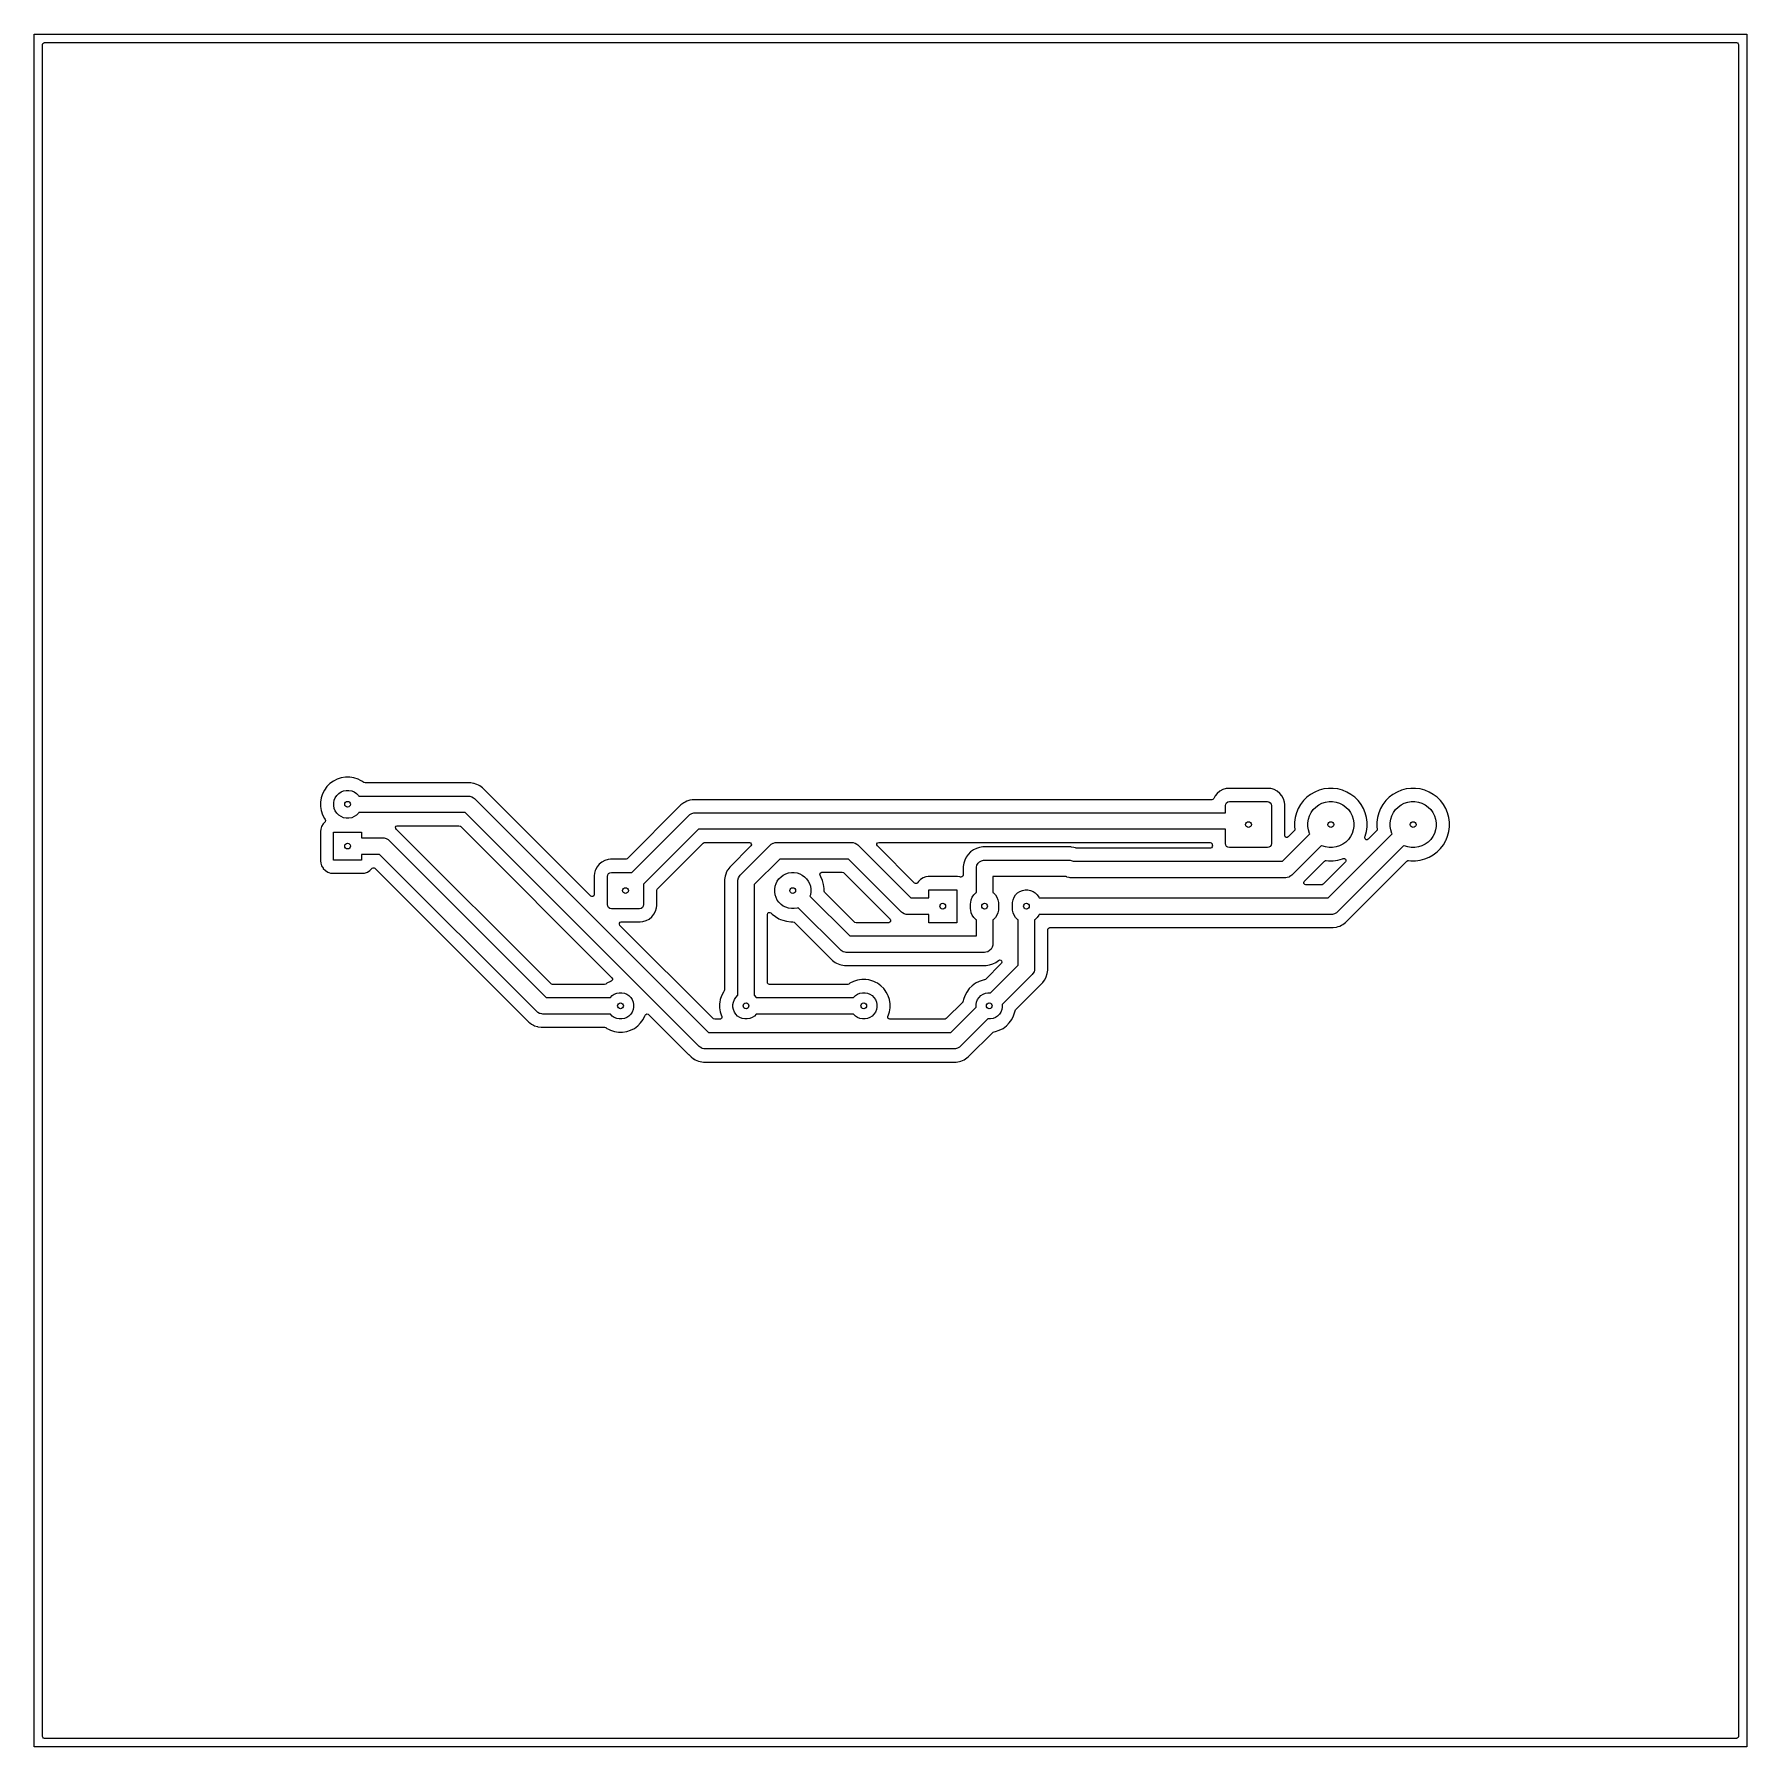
# Model space of a CAD drawing. Header units: millimetres. Extents: x 20 to 124, y -124 to -20.
import ezdxf

# ---------------------------------------------------------------- set-up
doc = ezdxf.new("R2010")
doc.units = ezdxf.units.MM
doc.layers.add('BLACK', color=7, linetype='CONTINUOUS')
doc.layers.add('WHITE', color=7, linetype='CONTINUOUS')

msp = doc.modelspace()

# ---------------------------------------------------------------- linework, layer by layer
at = {"layer": 'BLACK', "linetype": 'CONTINUOUS'}
for p, q in [((20.5005, -20.6245), (20.520185, -20.557461)), ((20.5005, -66.633797), (20.5005, -20.6245)), ((20.520185, -20.557461), (20.572989, -20.511706)), ((20.572989, -20.511706), (20.6245, -20.5005)), ((20.6245, -20.5005), (123.3755, -20.5005)), ((123.3755, -20.5005), (123.442539, -20.520185)), ((123.442539, -20.520185), (123.488294, -20.572989)), ((123.488294, -20.572989), (123.4995, -20.6245)), ((123.4995, -20.6245), (123.4995, -123.3755)), ((37.954771, -65.504769), (37.771071, -65.688468)), ((37.954774, -65.504766), (37.954771, -65.504769)), ((38.164945, -65.352068), (37.954774, -65.504766)), ((38.396423, -65.234122), (38.164945, -65.352068)), ((38.643506, -65.15384), (38.396423, -65.234122)), ((38.900098, -65.1132), (38.643506, -65.15384)), ((38.900103, -65.1132), (38.900098, -65.1132)), ((39.159897, -65.1132), (38.900103, -65.1132)), ((39.159902, -65.1132), (39.159897, -65.1132)), ((39.416493, -65.15384), (39.159902, -65.1132)), ((39.663576, -65.234122), (39.416493, -65.15384)), ((39.822764, -65.315234), (39.663576, -65.234122)), ((39.895051, -65.352066), (39.822764, -65.315234)), ((39.895053, -65.352067), (39.895051, -65.352066)), ((39.895054, -65.352068), (39.895053, -65.352067)), ((40.015419, -65.439518), (39.895054, -65.352068)), ((40.021265, -65.443515), (40.015419, -65.439518)), ((40.088304, -65.4632), (40.021265, -65.443515)), ((46.483051, -65.4632), (40.088304, -65.4632)), ((46.483052, -65.4632), (46.483051, -65.4632)), ((46.513557, -65.468031), (46.483052, -65.4632)), ((46.685228, -65.495221), (46.513557, -65.468031)), ((46.685233, -65.495222), (46.685228, -65.495221)), ((46.685235, -65.495223), (46.685233, -65.495222)), ((46.714614, -65.504769), (46.685235, -65.495223)), ((46.714616, -65.504769), (46.714614, -65.504769)), ((46.822038, -65.539673), (46.714616, -65.504769)), ((37.42014, -66.377206), (37.3795, -66.633797)), ((37.500422, -66.130123), (37.42014, -66.377206)), ((37.618368, -65.898645), (37.500422, -66.130123)), ((37.771066, -65.688474), (37.618368, -65.898645)), ((37.771071, -65.688468), (37.771066, -65.688474)), ((38.184093, -66.680385), (38.216601, -66.516958)), ((38.216601, -66.516958), (38.280367, -66.363013)), ((38.280367, -66.363013), (38.372941, -66.224466)), ((38.372941, -66.224466), (38.490766, -66.106641)), ((38.490766, -66.106641), (38.629313, -66.014067)), ((38.629313, -66.014067), (38.783258, -65.950301)), ((38.783258, -65.950301), (38.946685, -65.917793)), ((38.946685, -65.917793), (39.113315, -65.917793)), ((39.113315, -65.917793), (39.276742, -65.950301)), ((39.276742, -65.950301), (39.430687, -66.014067)), ((39.430687, -66.014067), (39.569234, -66.106641)), ((39.569234, -66.106641), (39.687059, -66.224466)), ((39.687059, -66.224466), (39.713274, -66.2637)), ((39.713274, -66.2637), (46.3807, -66.2637)), ((46.3807, -66.2637), (46.445948, -66.267977)), ((46.445948, -66.267977), (46.445963, -66.267977)), ((46.445963, -66.267977), (46.572042, -66.30176)), ((46.572042, -66.30176), (46.685081, -66.367023)), ((46.685081, -66.367023), (46.685096, -66.367038)), ((46.685096, -66.367038), (46.734253, -66.410147)), ((46.734253, -66.410147), (60.943507, -80.6194)), ((46.879919, -65.55848), (46.822038, -65.539673)), ((46.971114, -65.604946), (46.879919, -65.55848)), ((47.062311, -65.651413), (46.971114, -65.604946)), ((47.227919, -65.771734), (47.062311, -65.651413)), ((47.22792, -65.771735), (47.227919, -65.771734)), ((47.227921, -65.771736), (47.22792, -65.771735)), ((53.792819, -72.336634), (47.227921, -65.771736)), ((59.819061, -66.516623), (59.624382, -66.579879)), ((59.819064, -66.516623), (59.819061, -66.516623)), ((59.953854, -66.495274), (59.819064, -66.516623)), ((60.021248, -66.4846), (59.953854, -66.495274)), ((91.517807, -66.4846), (60.021248, -66.4846)), ((91.578203, -66.468898), (91.517807, -66.4846)), ((91.627165, -66.419053), (91.578203, -66.468898)), ((91.712313, -66.259751), (91.627165, -66.419053)), ((91.712315, -66.259749), (91.712313, -66.259751)), ((91.843589, -66.099789), (91.712315, -66.259749)), ((92.003549, -65.968515), (91.843589, -66.099789)), ((92.003551, -65.968513), (92.003549, -65.968515)), ((92.186041, -65.87097), (92.003551, -65.968513)), ((92.384068, -65.810899), (92.186041, -65.87097)), ((92.538397, -65.7957), (92.384068, -65.810899)), ((94.941603, -65.7957), (92.538397, -65.7957)), ((94.941607, -65.7957), (94.941603, -65.7957)), ((94.98522, -65.799995), (94.941607, -65.7957)), ((95.095933, -65.810899), (94.98522, -65.799995)), ((95.095933, -65.8109), (95.095931, -65.810899)), ((95.095931, -65.810899), (95.095933, -65.810899)), ((95.169937, -65.833349), (95.095933, -65.8109)), ((95.293958, -65.87097), (95.169937, -65.833349)), ((95.476448, -65.968513), (95.293958, -65.87097)), ((95.47645, -65.968515), (95.476448, -65.968513)), ((95.63641, -66.099789), (95.47645, -65.968515)), ((95.767684, -66.259749), (95.63641, -66.099789)), ((95.767686, -66.259751), (95.767684, -66.259749)), ((95.865229, -66.442241), (95.767686, -66.259751)), ((95.865229, -66.442243), (95.865229, -66.442241)), ((95.865231, -66.442246), (95.865229, -66.442243)), ((95.9253, -66.640267), (95.865231, -66.442246)), ((97.082024, -66.542197), (96.906431, -66.771035)), ((97.08203, -66.54219), (97.082024, -66.542197)), ((97.28599, -66.33823), (97.08203, -66.54219)), ((97.285997, -66.338224), (97.28599, -66.33823)), ((97.514835, -66.162631), (97.285997, -66.338224)), ((97.514851, -66.16262), (97.514835, -66.162631)), ((97.764647, -66.018399), (97.514851, -66.16262)), ((97.764663, -66.018391), (97.764647, -66.018399)), ((98.031139, -65.908014), (97.764663, -66.018391)), ((98.031155, -65.908009), (98.031139, -65.908014)), ((98.169387, -65.87097), (98.031155, -65.908009)), ((98.309783, -65.833351), (98.169387, -65.87097)), ((98.309786, -65.83335), (98.309783, -65.833351)), ((98.309793, -65.833349), (98.309786, -65.83335)), ((98.595761, -65.795701), (98.309793, -65.833349)), ((98.595766, -65.7957), (98.595761, -65.795701)), ((98.595772, -65.7957), (98.595766, -65.7957)), ((98.884228, -65.7957), (98.595772, -65.7957)), ((98.884233, -65.7957), (98.884228, -65.7957)), ((98.884238, -65.795701), (98.884233, -65.7957)), ((99.170206, -65.833349), (98.884238, -65.795701)), ((99.170211, -65.83335), (99.170206, -65.833349)), ((99.170217, -65.833351), (99.170211, -65.83335)), ((99.448845, -65.908009), (99.170217, -65.833351)), ((99.448848, -65.90801), (99.448845, -65.908009)), ((99.44886, -65.908014), (99.448848, -65.90801)), ((99.715336, -66.018391), (99.44886, -65.908014)), ((99.715352, -66.018399), (99.715336, -66.018391)), ((99.965148, -66.16262), (99.715352, -66.018399)), ((99.965151, -66.162622), (99.965148, -66.16262)), ((99.965156, -66.162625), (99.965151, -66.162622)), ((99.965162, -66.162629), (99.965156, -66.162625)), ((99.965164, -66.162631), (99.965162, -66.162629)), ((100.194002, -66.338224), (99.965164, -66.162631)), ((100.194009, -66.33823), (100.194002, -66.338224)), ((100.397969, -66.54219), (100.194009, -66.33823)), ((100.397975, -66.542197), (100.397969, -66.54219)), ((100.473227, -66.640268), (100.397975, -66.542197)), ((102.082024, -66.542197), (101.906431, -66.771035)), ((102.08203, -66.54219), (102.082024, -66.542197)), ((102.28599, -66.33823), (102.08203, -66.54219)), ((102.285997, -66.338224), (102.28599, -66.33823)), ((102.514835, -66.162631), (102.285997, -66.338224)), ((102.514851, -66.16262), (102.514835, -66.162631)), ((102.764647, -66.018399), (102.514851, -66.16262)), ((102.764663, -66.018391), (102.764647, -66.018399)), ((103.031139, -65.908014), (102.764663, -66.018391)), ((103.031155, -65.908009), (103.031139, -65.908014)), ((103.169387, -65.87097), (103.031155, -65.908009)), ((103.309783, -65.833351), (103.169387, -65.87097)), ((103.309786, -65.83335), (103.309783, -65.833351)), ((103.309793, -65.833349), (103.309786, -65.83335)), ((103.595761, -65.795701), (103.309793, -65.833349)), ((103.595766, -65.7957), (103.595761, -65.795701)), ((103.595772, -65.7957), (103.595766, -65.7957)), ((103.884228, -65.7957), (103.595772, -65.7957)), ((103.884233, -65.7957), (103.884228, -65.7957)), ((103.884238, -65.795701), (103.884233, -65.7957)), ((104.170206, -65.833349), (103.884238, -65.795701)), ((104.170211, -65.83335), (104.170206, -65.833349)), ((104.170217, -65.833351), (104.170211, -65.83335)), ((104.448845, -65.908009), (104.170217, -65.833351)), ((104.448848, -65.90801), (104.448845, -65.908009)), ((104.44886, -65.908014), (104.448848, -65.90801)), ((104.715336, -66.018391), (104.44886, -65.908014)), ((104.715352, -66.018399), (104.715336, -66.018391)), ((104.965148, -66.16262), (104.715352, -66.018399)), ((104.965151, -66.162622), (104.965148, -66.16262)), ((104.965156, -66.162625), (104.965151, -66.162622)), ((104.965162, -66.162629), (104.965156, -66.162625)), ((104.965164, -66.162631), (104.965162, -66.162629)), ((105.194002, -66.338224), (104.965164, -66.162631)), ((105.194009, -66.33823), (105.194002, -66.338224)), ((105.397969, -66.54219), (105.194009, -66.33823)), ((105.397975, -66.542197), (105.397969, -66.54219)), ((105.473227, -66.640268), (105.397975, -66.542197)), ((20.5005, -123.3755), (20.5005, -66.633797)), ((37.3795, -66.633797), (37.3795, -66.893602)), ((37.3795, -66.893602), (37.42014, -67.150193)), ((37.42014, -67.150193), (37.500422, -67.397276)), ((37.500422, -67.397276), (37.618368, -67.628754)), ((38.184093, -66.847015), (38.184093, -66.680385)), ((38.216601, -67.010442), (38.184093, -66.847015)), ((38.280367, -67.164387), (38.216601, -67.010442)), ((38.372941, -67.302934), (38.280367, -67.164387)), ((38.490766, -67.420759), (38.372941, -67.302934)), ((38.629313, -67.513333), (38.490766, -67.420759)), ((38.783258, -67.577099), (38.629313, -67.513333)), ((38.946685, -67.609607), (38.783258, -67.577099)), ((39.276742, -67.577099), (39.113315, -67.609607)), ((39.430687, -67.513333), (39.276742, -67.577099)), ((39.569234, -67.420759), (39.430687, -67.513333)), ((39.687059, -67.302934), (39.569234, -67.420759)), ((39.713274, -67.2637), (39.687059, -67.302934)), ((46.173594, -67.2637), (39.713274, -67.2637)), ((60.382847, -81.472954), (46.173594, -67.2637)), ((59.276378, -66.793136), (56.002632, -70.066881)), ((56.297893, -70.9037), (59.770046, -67.431547)), ((59.441988, -66.672813), (59.276378, -66.793136)), ((59.533185, -66.626346), (59.441988, -66.672813)), ((59.624381, -66.579879), (59.533184, -66.626345)), ((59.533184, -66.626345), (59.533185, -66.626346)), ((59.624382, -66.579879), (59.624381, -66.579879)), ((59.770046, -67.431547), (59.81921, -67.388431)), ((59.81921, -67.388431), (59.819219, -67.388423)), ((59.819219, -67.388423), (59.932258, -67.32316)), ((59.932258, -67.32316), (60.058337, -67.289377)), ((60.058337, -67.289377), (60.058352, -67.289377)), ((60.058352, -67.289377), (60.1236, -67.2851)), ((60.1236, -67.2851), (92.34, -67.2851)), ((92.34, -66.846201), (92.35903, -66.75053)), ((92.34, -67.2851), (92.34, -66.846201)), ((92.35903, -66.75053), (92.413224, -66.669424)), ((92.413224, -66.669424), (92.49433, -66.61523)), ((92.49433, -66.61523), (92.590002, -66.596201)), ((92.590002, -66.596201), (94.889999, -66.5962)), ((94.889999, -66.5962), (94.98567, -66.61523)), ((94.98567, -66.61523), (95.066776, -66.669424)), ((95.066776, -66.669424), (95.12097, -66.75053)), ((95.12097, -66.75053), (95.139999, -66.846202)), ((95.139999, -66.846202), (95.14, -69.146199)), ((95.938179, -66.771044), (95.9253, -66.640267)), ((95.940499, -66.794597), (95.938179, -66.771044)), ((95.940499, -68.657153), (95.940499, -66.794597)), ((96.577149, -67.565993), (96.539501, -67.851961)), ((96.577152, -67.56598), (96.577149, -67.565993)), ((96.651809, -67.287355), (96.577152, -67.56598)), ((96.651814, -67.287339), (96.651809, -67.287355)), ((96.762191, -67.020863), (96.651814, -67.287339)), ((96.762199, -67.020847), (96.762191, -67.020863)), ((96.90642, -66.771051), (96.762199, -67.020847)), ((96.906431, -66.771035), (96.90642, -66.771051)), ((97.378682, -67.669376), (97.446569, -67.460443)), ((97.446569, -67.460443), (97.546304, -67.264702)), ((97.546304, -67.264702), (97.675432, -67.086973)), ((97.675432, -67.086973), (97.830773, -66.931632)), ((97.830773, -66.931632), (98.008502, -66.802504)), ((98.008502, -66.802504), (98.204243, -66.702769)), ((98.204243, -66.702769), (98.413176, -66.634882)), ((98.413176, -66.634882), (98.630157, -66.600516)), ((98.630157, -66.600516), (98.849843, -66.600516)), ((98.849843, -66.600516), (99.066824, -66.634882)), ((99.066824, -66.634882), (99.275757, -66.702769)), ((99.275757, -66.702769), (99.471498, -66.802504)), ((99.471498, -66.802504), (99.649227, -66.931632)), ((99.649227, -66.931632), (99.804568, -67.086973)), ((99.804568, -67.086973), (99.933696, -67.264702)), ((99.933696, -67.264702), (100.033431, -67.460443)), ((100.033431, -67.460443), (100.101318, -67.669376)), ((100.573575, -66.771044), (100.473227, -66.640268)), ((100.573579, -66.771051), (100.573575, -66.771044)), ((100.7178, -67.020847), (100.573579, -66.771051)), ((100.717808, -67.020863), (100.7178, -67.020847)), ((100.828185, -67.287339), (100.717808, -67.020863)), ((100.828186, -67.287345), (100.828185, -67.287339)), ((100.828191, -67.287355), (100.828186, -67.287345)), ((100.902849, -67.565983), (100.828191, -67.287355)), ((100.9405, -67.851972), (100.902849, -67.565983)), ((101.577149, -67.565993), (101.539501, -67.851961)), ((101.577152, -67.56598), (101.577149, -67.565993)), ((101.651809, -67.287355), (101.577152, -67.56598)), ((101.651814, -67.287339), (101.651809, -67.287355)), ((101.762191, -67.020863), (101.651814, -67.287339)), ((101.762199, -67.020847), (101.762191, -67.020863)), ((101.90642, -66.771051), (101.762199, -67.020847)), ((101.906431, -66.771035), (101.90642, -66.771051)), ((102.378682, -67.669376), (102.446569, -67.460443)), ((102.446569, -67.460443), (102.546304, -67.264702)), ((102.546304, -67.264702), (102.675432, -67.086973)), ((102.675432, -67.086973), (102.830773, -66.931632)), ((102.830773, -66.931632), (103.008502, -66.802504)), ((103.008502, -66.802504), (103.204243, -66.702769)), ((103.204243, -66.702769), (103.413176, -66.634882)), ((103.413176, -66.634882), (103.630157, -66.600516)), ((103.630157, -66.600516), (103.849843, -66.600516)), ((103.849843, -66.600516), (104.066824, -66.634882)), ((104.066824, -66.634882), (104.275757, -66.702769)), ((104.275757, -66.702769), (104.471498, -66.802504)), ((104.471498, -66.802504), (104.649227, -66.931632)), ((104.649227, -66.931632), (104.804568, -67.086973)), ((104.804568, -67.086973), (104.933696, -67.264702)), ((104.933696, -67.264702), (105.033431, -67.460443)), ((105.033431, -67.460443), (105.101318, -67.669376)), ((105.573575, -66.771044), (105.473227, -66.640268)), ((105.573579, -66.771051), (105.573575, -66.771044)), ((105.7178, -67.020847), (105.573579, -66.771051)), ((105.717808, -67.020863), (105.7178, -67.020847)), ((105.828185, -67.287339), (105.717808, -67.020863)), ((105.828186, -67.287345), (105.828185, -67.287339)), ((105.828191, -67.287355), (105.828186, -67.287345)), ((105.902849, -67.565983), (105.828191, -67.287355)), ((105.9405, -67.851972), (105.902849, -67.565983)), ((37.39463, -68.27445), (37.3795, -68.408739)), ((37.3795, -68.408739), (37.3795, -70.19866)), ((37.394631, -68.274445), (37.39463, -68.27445)), ((37.454211, -68.104176), (37.394631, -68.274445)), ((37.550183, -67.951439), (37.454211, -68.104176)), ((37.650577, -67.851045), (37.550183, -67.951439)), ((37.618368, -67.628754), (37.663213, -67.690479)), ((37.670867, -67.824339), (37.650577, -67.851045)), ((37.663213, -67.690479), (37.686693, -67.756285)), ((37.686693, -67.756285), (37.670867, -67.824339)), ((38.18, -70.1537), (38.18, -68.4537)), ((38.18, -68.4537), (39.88, -68.4537)), ((39.113315, -67.609607), (38.946685, -67.609607)), ((39.88, -68.4537), (39.88, -68.8037)), ((41.94832, -68.163575), (41.980926, -68.10178)), ((41.954299, -68.233188), (41.94832, -68.163575)), ((41.996965, -68.288518), (41.954299, -68.233188)), ((41.980926, -68.10178), (42.041764, -68.067423)), ((42.028915, -68.311731), (41.996965, -68.288518)), ((42.028921, -68.311736), (42.028915, -68.311731)), ((51.384065, -77.666881), (42.028921, -68.311736)), ((42.041764, -68.067423), (42.06985, -68.0642)), ((42.06985, -68.0642), (45.790653, -68.0642)), ((45.790653, -68.0642), (45.857692, -68.083885)), ((45.857692, -68.083885), (45.878334, -68.100519)), ((45.878334, -68.100519), (55.079744, -77.301928)), ((60.330707, -68.2851), (57.004999, -71.610806)), ((92.340001, -68.2851), (60.330707, -68.2851)), ((92.340001, -69.146198), (92.340001, -68.2851)), ((95.807594, -70.2215), (97.463637, -68.565455)), ((96.521515, -68.375498), (96.15218, -68.744834)), ((96.546007, -68.340667), (96.521515, -68.375498)), ((96.539501, -67.851961), (96.5395, -67.851978)), ((96.5395, -67.851978), (96.5395, -68.140421)), ((96.5395, -68.140421), (96.539501, -68.140438)), ((96.539501, -68.140438), (96.556773, -68.271632)), ((96.556773, -68.271632), (96.546007, -68.340667)), ((97.344316, -67.886357), (97.378682, -67.669376)), ((97.344316, -68.106043), (97.344316, -67.886357)), ((97.378682, -68.323024), (97.344316, -68.106043)), ((97.446569, -68.531957), (97.378682, -68.323024)), ((97.463637, -68.565455), (97.446569, -68.531957)), ((98.575394, -72.4537), (102.463637, -68.565455)), ((100.033431, -68.531957), (99.933696, -68.727698)), ((100.101318, -68.323024), (100.033431, -68.531957)), ((100.101318, -67.669376), (100.135684, -67.886357)), ((100.135684, -68.106043), (100.101318, -68.323024)), ((100.135684, -67.886357), (100.135684, -68.106043)), ((100.828191, -68.705045), (100.902849, -68.426417)), ((100.902849, -68.426417), (100.9405, -68.140428)), ((100.9405, -68.140428), (100.9405, -67.851972)), ((101.521515, -68.375499), (101.011764, -68.88525)), ((101.546007, -68.340668), (101.521515, -68.375499)), ((101.539501, -67.851961), (101.5395, -67.851978)), ((101.5395, -67.851978), (101.5395, -68.140421)), ((101.5395, -68.140421), (101.539501, -68.140438)), ((101.539501, -68.140438), (101.556773, -68.271633)), ((101.556773, -68.271633), (101.546007, -68.340668)), ((102.344316, -67.886357), (102.378682, -67.669376)), ((102.344316, -68.106043), (102.344316, -67.886357)), ((102.378682, -68.323024), (102.344316, -68.106043)), ((102.446569, -68.531957), (102.378682, -68.323024)), ((102.463637, -68.565455), (102.446569, -68.531957)), ((105.033431, -68.531957), (104.933696, -68.727698)), ((105.101318, -68.323024), (105.033431, -68.531957)), ((105.101318, -67.669376), (105.135684, -67.886357)), ((105.135684, -68.106043), (105.101318, -68.323024)), ((105.135684, -67.886357), (105.135684, -68.106043)), ((105.828191, -68.705045), (105.902849, -68.426417)), ((105.902849, -68.426417), (105.9405, -68.140428)), ((105.9405, -68.140428), (105.9405, -67.851972)), ((39.88, -68.8037), (41.1817, -68.8037)), ((41.1817, -68.8037), (41.246948, -68.807977)), ((41.246948, -68.807977), (41.246963, -68.807977)), ((41.246963, -68.807977), (41.373042, -68.84176)), ((41.373042, -68.84176), (41.486081, -68.907023)), ((41.486081, -68.907023), (41.486096, -68.907038)), ((41.486096, -68.907038), (41.535253, -68.950147)), ((41.535253, -68.950147), (51.088807, -78.5037)), ((57.841813, -71.90607), (60.625966, -69.121919)), ((60.625966, -69.121919), (60.687289, -69.088434)), ((60.687289, -69.088434), (60.713647, -69.0856)), ((60.713647, -69.0856), (63.430354, -69.0856)), ((63.518035, -69.297281), (62.233036, -70.582278)), ((62.871447, -71.075947), (64.711347, -69.236046)), ((63.430354, -69.0856), (63.497393, -69.105285)), ((63.497393, -69.105285), (63.543148, -69.158089)), ((63.524067, -69.290803), (63.518035, -69.297281)), ((63.553092, -69.227247), (63.524067, -69.290803)), ((63.543148, -69.158089), (63.553092, -69.227247)), ((64.711347, -69.236046), (64.760511, -69.19293)), ((64.760511, -69.19293), (64.760519, -69.192923)), ((64.760519, -69.192923), (64.873558, -69.12766)), ((64.873558, -69.12766), (64.900201, -69.12052)), ((64.900201, -69.12052), (64.999637, -69.093877)), ((64.999637, -69.093877), (64.999652, -69.093877)), ((64.999652, -69.093877), (65.0649, -69.0896)), ((65.0649, -69.0896), (69.6592, -69.0896)), ((69.6592, -69.0896), (69.724448, -69.093877)), ((69.724448, -69.093877), (69.724463, -69.093877)), ((69.724463, -69.093877), (69.829116, -69.121919)), ((69.829116, -69.121919), (69.850542, -69.12766)), ((69.850542, -69.12766), (69.963581, -69.192923)), ((69.963581, -69.192923), (69.963596, -69.192938)), ((69.963596, -69.192938), (70.012753, -69.236047)), ((70.012753, -69.236047), (73.230407, -72.4537)), ((71.172581, -69.235958), (71.177565, -69.166266)), ((71.206066, -69.297281), (71.172581, -69.235958)), ((71.177565, -69.166266), (71.219437, -69.110333)), ((73.45598, -71.547196), (71.206066, -69.297281)), ((71.219437, -69.110333), (71.284901, -69.085916)), ((71.284901, -69.085916), (71.293747, -69.0856)), ((71.293747, -69.0856), (91.416063, -69.0856)), ((76.867786, -69.660028), (76.723028, -69.804786)), ((77.033386, -69.539715), (76.867786, -69.660028)), ((77.215776, -69.446781), (77.033386, -69.539715)), ((77.410465, -69.383522), (77.215776, -69.446781)), ((77.600065, -69.353493), (77.410465, -69.383522)), ((77.612648, -69.3515), (77.600065, -69.353493)), ((77.817352, -69.3515), (77.612648, -69.3515)), ((82.941652, -69.3515), (77.817352, -69.3515)), ((82.98852, -69.358923), (82.941652, -69.3515)), ((83.143832, -69.383522), (82.98852, -69.358923)), ((83.21317, -69.406051), (83.143832, -69.383522)), ((83.213171, -69.406052), (83.21317, -69.406051)), ((83.240498, -69.414931), (83.213171, -69.406052)), ((83.275275, -69.420949), (83.240498, -69.414931)), ((83.276485, -69.42063), (83.275275, -69.420949)), ((83.278816, -69.421), (83.276485, -69.42063)), ((91.42467, -69.421), (83.278816, -69.421)), ((91.416063, -69.0856), (91.483102, -69.105285)), ((91.486988, -69.404203), (91.42467, -69.421)), ((91.483102, -69.105285), (91.528857, -69.158089)), ((91.535053, -69.353493), (91.486988, -69.404203)), ((91.528857, -69.158089), (91.539466, -69.197447)), ((91.548073, -69.284847), (91.535053, -69.353493)), ((91.539466, -69.197447), (91.539501, -69.197802)), ((91.539501, -69.197802), (91.539501, -69.197806)), ((91.539501, -69.197806), (91.541821, -69.221364)), ((91.541821, -69.221364), (91.548073, -69.284847)), ((92.35903, -69.24187), (92.340001, -69.146198)), ((92.413224, -69.322976), (92.35903, -69.24187)), ((92.49433, -69.37717), (92.413224, -69.322976)), ((92.590001, -69.3962), (92.49433, -69.37717)), ((94.889998, -69.396199), (92.590001, -69.3962)), ((94.98567, -69.37717), (94.889998, -69.396199)), ((95.066776, -69.322976), (94.98567, -69.37717)), ((95.12097, -69.24187), (95.066776, -69.322976)), ((95.14, -69.146199), (95.12097, -69.24187)), ((95.940815, -68.665999), (95.940499, -68.657153)), ((95.965232, -68.731464), (95.940815, -68.665999)), ((96.021166, -68.773335), (95.965232, -68.731464)), ((96.090857, -68.778319), (96.021166, -68.773335)), ((96.15218, -68.744834), (96.090857, -68.778319)), ((98.170744, -69.272562), (96.368253, -71.075053)), ((98.204243, -69.289631), (98.170744, -69.272562)), ((98.413176, -69.357518), (98.204243, -69.289631)), ((98.630157, -69.391884), (98.413176, -69.357518)), ((98.849843, -69.391884), (98.630157, -69.391884)), ((99.066824, -69.357518), (98.849843, -69.391884)), ((99.275757, -69.289631), (99.066824, -69.357518)), ((103.170744, -69.272562), (99.136053, -73.307253)), ((99.471498, -69.189896), (99.275757, -69.289631)), ((99.649227, -69.060768), (99.471498, -69.189896)), ((99.804568, -68.905427), (99.649227, -69.060768)), ((99.933696, -68.727698), (99.804568, -68.905427)), ((100.800399, -68.806415), (100.809522, -68.750116)), ((100.824816, -68.871879), (100.800399, -68.806415)), ((100.809522, -68.750116), (100.828187, -68.705054)), ((100.880749, -68.913751), (100.824816, -68.871879)), ((100.828187, -68.705054), (100.828191, -68.705045)), ((100.950441, -68.918735), (100.880749, -68.913751)), ((101.011764, -68.88525), (100.950441, -68.918735)), ((103.204243, -69.289631), (103.170744, -69.272562)), ((103.413176, -69.357518), (103.204243, -69.289631)), ((103.630157, -69.391884), (103.413176, -69.357518)), ((103.849843, -69.391884), (103.630157, -69.391884)), ((104.066824, -69.357518), (103.849843, -69.391884)), ((104.275757, -69.289631), (104.066824, -69.357518)), ((104.471498, -69.189896), (104.275757, -69.289631)), ((104.649227, -69.060768), (104.471498, -69.189896)), ((104.804568, -68.905427), (104.649227, -69.060768)), ((104.933696, -68.727698), (104.804568, -68.905427)), ((104.965156, -69.829775), (105.194004, -69.654174)), ((105.194004, -69.654174), (105.397974, -69.450204)), ((105.397974, -69.450204), (105.573575, -69.221356)), ((105.573575, -69.221356), (105.717804, -68.971545)), ((105.717804, -68.971545), (105.739679, -68.918735)), ((105.739679, -68.918735), (105.828185, -68.70506)), ((105.828185, -68.70506), (105.828187, -68.705054)), ((105.828187, -68.705054), (105.828191, -68.705045)), ((37.3795, -70.19866), (37.39463, -70.332949)), ((37.39463, -70.332949), (37.394631, -70.332954)), ((37.394631, -70.332954), (37.454211, -70.503223)), ((37.454211, -70.503223), (37.547168, -70.651162)), ((37.547168, -70.651162), (37.550184, -70.655962)), ((37.550184, -70.655962), (37.677738, -70.783516)), ((39.88, -70.1537), (38.18, -70.1537)), ((40.974594, -69.8037), (39.88, -69.8037)), ((39.88, -69.8037), (39.88, -70.1537)), ((40.382262, -70.783516), (40.509816, -70.655962)), ((40.509816, -70.655962), (40.509819, -70.655956)), ((40.509819, -70.655956), (40.514614, -70.651162)), ((40.514614, -70.651162), (40.575937, -70.617677)), ((40.575937, -70.617677), (40.645629, -70.622661)), ((40.645629, -70.622661), (40.689977, -70.651162)), ((40.689977, -70.651162), (49.886608, -79.847792)), ((50.528147, -79.357254), (40.974594, -69.8037)), ((54.177317, -70.567245), (54.079769, -70.749742)), ((54.308589, -70.407289), (54.177317, -70.567245)), ((54.468545, -70.276017), (54.308589, -70.407289)), ((54.651042, -70.178469), (54.468545, -70.276017)), ((54.849067, -70.118399), (54.651042, -70.178469)), ((55.003395, -70.1032), (54.849067, -70.118399)), ((55.914951, -70.1032), (55.003395, -70.1032)), ((55.941309, -70.100366), (55.914951, -70.1032)), ((56.002632, -70.066881), (55.941309, -70.100366)), ((62.233036, -70.582278), (62.112716, -70.747884)), ((65.272007, -70.0896), (63.725, -71.636606)), ((69.452094, -70.0896), (65.272007, -70.0896)), ((72.669747, -73.307254), (69.452094, -70.0896)), ((76.446522, -70.347465), (76.4145, -70.549648)), ((76.4145, -70.549648), (76.4145, -71.067137)), ((76.509781, -70.152776), (76.446522, -70.347465)), ((76.602715, -69.970386), (76.509781, -70.152776)), ((76.723028, -69.804786), (76.602715, -69.970386)), ((77.215, -70.652), (77.219278, -70.586737)), ((77.215, -72.120425), (77.215, -70.652)), ((77.219278, -70.586737), (77.25306, -70.460658)), ((77.25306, -70.460658), (77.318323, -70.347619)), ((77.318323, -70.347619), (77.410619, -70.255323)), ((77.410619, -70.255323), (77.523658, -70.19006)), ((77.523658, -70.19006), (77.649737, -70.156278)), ((77.649737, -70.156278), (77.715, -70.152)), ((77.715, -70.152), (82.8393, -70.152)), ((82.8393, -70.152), (82.904548, -70.156277)), ((82.904548, -70.156277), (82.904563, -70.156277)), ((82.904563, -70.156277), (83.030642, -70.19006)), ((83.030642, -70.19006), (83.085098, -70.2215)), ((83.085098, -70.2215), (95.807594, -70.2215)), ((97.422185, -71.1532), (98.360702, -70.214681)), ((99.62905, -70.267964), (98.280134, -71.616881)), ((98.360702, -70.214681), (98.422023, -70.181198)), ((98.422023, -70.181198), (98.464561, -70.179425)), ((98.464561, -70.179425), (98.595772, -70.1967)), ((98.595772, -70.1967), (98.595779, -70.1967)), ((98.595779, -70.1967), (98.884221, -70.1967)), ((98.884221, -70.1967), (98.884228, -70.1967)), ((98.884228, -70.1967), (99.170217, -70.159049)), ((99.170217, -70.159049), (99.448845, -70.084391)), ((99.448845, -70.084391), (99.493916, -70.065721)), ((99.493916, -70.065721), (99.563385, -70.058253)), ((99.563385, -70.058253), (99.625864, -70.089528)), ((99.625864, -70.089528), (99.661517, -70.149616)), ((99.659024, -70.219442), (99.62905, -70.267964)), ((99.629719, -73.945666), (103.360701, -70.214681)), ((99.661517, -70.149616), (99.659024, -70.219442)), ((103.360701, -70.214681), (103.422022, -70.181198)), ((103.422022, -70.181198), (103.46456, -70.179425)), ((103.46456, -70.179425), (103.595772, -70.1967)), ((103.595772, -70.1967), (103.595779, -70.1967)), ((103.595779, -70.1967), (103.884221, -70.1967)), ((103.884221, -70.1967), (103.884228, -70.1967)), ((103.884228, -70.1967), (104.170217, -70.159049)), ((104.170217, -70.159049), (104.448845, -70.084391)), ((104.448845, -70.084391), (104.448857, -70.084385)), ((104.448857, -70.084385), (104.44886, -70.084385)), ((104.44886, -70.084385), (104.715336, -69.974008)), ((104.715336, -69.974008), (104.715339, -69.974006)), ((104.715339, -69.974006), (104.715345, -69.974004)), ((104.715345, -69.974004), (104.965156, -69.829775)), ((37.677738, -70.783516), (37.830478, -70.879489)), ((37.830478, -70.879489), (37.886186, -70.898982)), ((37.886186, -70.898982), (38.000745, -70.939068)), ((38.000745, -70.939068), (38.00075, -70.939069)), ((38.00075, -70.939069), (38.077933, -70.947765)), ((38.077933, -70.947765), (38.13504, -70.954199)), ((38.13504, -70.954199), (38.135043, -70.9542)), ((38.135043, -70.9542), (38.135046, -70.9542)), ((38.135046, -70.9542), (39.924957, -70.9542)), ((39.924957, -70.9542), (39.924958, -70.954199)), ((39.924958, -70.954199), (39.992104, -70.946634)), ((39.992104, -70.946634), (40.059249, -70.939069)), ((40.059249, -70.939069), (40.059252, -70.939068)), ((40.059252, -70.939068), (40.059255, -70.939068)), ((40.059255, -70.939068), (40.229522, -70.879489)), ((40.229522, -70.879489), (40.382262, -70.783516)), ((54.0197, -70.947765), (54.0045, -71.102094)), ((54.0045, -71.102094), (54.0045, -72.248953)), ((54.066095, -70.79482), (54.0197, -70.947765)), ((54.079768, -70.749745), (54.066095, -70.79482)), ((54.079769, -70.749742), (54.079768, -70.749744)), ((54.079768, -70.749744), (54.079768, -70.749745)), ((54.805, -71.153699), (54.82403, -71.058029)), ((54.805001, -72.8537), (54.805, -71.153699)), ((54.82403, -71.058029), (54.878223, -70.976923)), ((54.878223, -70.976923), (54.959329, -70.92273)), ((54.959329, -70.92273), (55.055, -70.903701)), ((55.055, -70.903701), (56.297893, -70.9037)), ((57.004999, -71.610806), (57.005, -72.853701)), ((61.956522, -71.124969), (61.9245, -71.327148)), ((61.9245, -71.327148), (61.9245, -78.030461)), ((61.956524, -71.124961), (61.956522, -71.124969)), ((61.956863, -71.12392), (61.956524, -71.124961)), ((61.956875, -71.123884), (61.956863, -71.12392)), ((62.014099, -70.947765), (61.956875, -71.123884)), ((62.019779, -70.93028), (62.014098, -70.947764)), ((62.014098, -70.947764), (62.014099, -70.947765)), ((62.088801, -70.79482), (62.019779, -70.93028)), ((62.112714, -70.747887), (62.088801, -70.79482)), ((62.112716, -70.747884), (62.112714, -70.747887)), ((62.725, -71.4295), (62.729277, -71.364252)), ((62.725, -78.38027), (62.725, -71.4295)), ((62.729277, -71.364237), (62.76306, -71.238158)), ((62.729277, -71.364252), (62.729277, -71.364237)), ((62.76306, -71.238158), (62.768976, -71.227911)), ((62.768976, -71.227911), (62.828323, -71.125119)), ((62.828323, -71.125119), (62.828338, -71.125103)), ((62.828338, -71.125103), (62.871447, -71.075947)), ((63.725, -71.636606), (63.725, -78.38027)), ((64.968391, -71.917395), (64.995393, -71.74691)), ((64.995393, -71.74691), (65.048733, -71.582748)), ((65.048733, -71.582748), (65.127096, -71.428952)), ((65.127096, -71.428952), (65.228553, -71.289307)), ((65.228553, -71.289307), (65.350607, -71.167253)), ((65.350607, -71.167253), (65.490252, -71.065796)), ((65.490252, -71.065796), (65.644048, -70.987433)), ((65.644048, -70.987433), (65.80821, -70.934093)), ((65.80821, -70.934093), (65.978695, -70.907091)), ((65.978695, -70.907091), (66.151305, -70.907091)), ((66.151305, -70.907091), (66.32179, -70.934093)), ((66.32179, -70.934093), (66.485952, -70.987433)), ((66.485952, -70.987433), (66.639748, -71.065796)), ((66.639748, -71.065796), (66.779393, -71.167253)), ((66.779393, -71.167253), (66.901447, -71.289307)), ((66.901447, -71.289307), (67.002904, -71.428952)), ((67.002904, -71.428952), (67.081267, -71.582748)), ((67.081267, -71.582748), (67.134607, -71.74691)), ((67.134607, -71.74691), (67.161609, -71.917395)), ((67.707486, -71.008199), (67.730339, -70.942172)), ((67.723958, -71.076099), (67.707486, -71.008199)), ((67.773164, -71.161327), (67.723958, -71.076099)), ((67.730339, -70.942172), (67.785261, -70.898982)), ((67.773164, -71.161328), (67.773164, -71.161327)), ((67.773169, -71.161338), (67.773164, -71.161328)), ((67.776066, -71.168332), (67.773169, -71.161338)), ((67.868502, -71.391493), (67.776066, -71.168332)), ((67.785261, -70.898982), (67.831346, -70.8901)), ((67.831346, -70.8901), (69.069153, -70.8901)), ((67.932982, -71.632135), (67.868502, -71.391493)), ((67.9655, -71.879135), (67.932982, -71.632135)), ((69.069153, -70.8901), (69.136192, -70.909785)), ((69.136192, -70.909785), (69.156834, -70.926419)), ((69.156834, -70.926419), (70.573081, -72.342666)), ((73.463417, -71.55405), (73.45598, -71.547196)), ((73.527265, -71.582426), (73.463417, -71.55405)), ((73.596319, -71.571779), (73.527265, -71.582426)), ((73.648654, -71.525488), (73.596319, -71.571779)), ((73.695182, -71.45144), (73.648654, -71.525488)), ((73.695184, -71.451437), (73.695182, -71.45144)), ((73.822737, -71.323884), (73.695184, -71.451437)), ((73.975476, -71.227911), (73.822737, -71.323884)), ((74.145745, -71.168331), (73.975476, -71.227911)), ((74.14575, -71.16833), (74.145745, -71.168331)), ((74.280039, -71.1532), (74.14575, -71.16833)), ((74.280046, -71.1532), (74.280039, -71.1532)), ((76.069954, -71.1532), (74.280046, -71.1532)), ((76.06996, -71.1532), (76.069954, -71.1532)), ((76.204249, -71.16833), (76.06996, -71.1532)), ((76.20426, -71.168333), (76.204249, -71.16833)), ((76.249547, -71.184179), (76.20426, -71.168333)), ((76.272853, -71.189875), (76.249547, -71.184179)), ((76.342011, -71.179931), (76.272853, -71.189875)), ((76.394815, -71.134176), (76.342011, -71.179931)), ((76.4145, -71.067137), (76.394815, -71.134176)), ((82.663002, -71.152), (78.215, -71.152)), ((78.215, -71.152), (78.215, -72.120425)), ((82.71138, -71.179931), (82.663002, -71.152)), ((82.717458, -71.18344), (82.71138, -71.179931)), ((82.843537, -71.217223), (82.717458, -71.18344)), ((82.843552, -71.217223), (82.843537, -71.217223)), ((82.9088, -71.2215), (82.843552, -71.217223)), ((96.0147, -71.2215), (82.9088, -71.2215)), ((96.079948, -71.217223), (96.0147, -71.2215)), ((96.079963, -71.217223), (96.079948, -71.217223)), ((96.206042, -71.18344), (96.079963, -71.217223)), ((96.21212, -71.179931), (96.206042, -71.18344)), ((96.319081, -71.118177), (96.21212, -71.179931)), ((96.319096, -71.118161), (96.319081, -71.118177)), ((96.368253, -71.075053), (96.319096, -71.118161)), ((97.098809, -71.511553), (97.127834, -71.447997)), ((97.108753, -71.580711), (97.098809, -71.511553)), ((97.154508, -71.633515), (97.108753, -71.580711)), ((97.127834, -71.447997), (97.133866, -71.441519)), ((97.133866, -71.441519), (97.422185, -71.1532)), ((97.221547, -71.6532), (97.154508, -71.633515)), ((98.192453, -71.6532), (97.221547, -71.6532)), ((98.218811, -71.650366), (98.192453, -71.6532)), ((98.280134, -71.616881), (98.218811, -71.650366)), ((53.799297, -72.342666), (53.792819, -72.336634)), ((53.862853, -72.371691), (53.799297, -72.342666)), ((53.932011, -72.361747), (53.862853, -72.371691)), ((53.984815, -72.315992), (53.932011, -72.361747)), ((54.0045, -72.248953), (53.984815, -72.315992)), ((57.805499, -71.993745), (57.825183, -71.926707)), ((57.8055, -72.905309), (57.805499, -71.993745)), ((57.825183, -71.926707), (57.841813, -71.90607)), ((64.968391, -72.090005), (64.968391, -71.917395)), ((64.995393, -72.26049), (64.968391, -72.090005)), ((65.048733, -72.424652), (64.995393, -72.26049)), ((65.127096, -72.578448), (65.048733, -72.424652)), ((65.228553, -72.718093), (65.127096, -72.578448)), ((65.350607, -72.840147), (65.228553, -72.718093)), ((67.134607, -72.26049), (67.108682, -72.340276)), ((67.108682, -72.340276), (69.523807, -74.7554)), ((67.161609, -72.090005), (67.134607, -72.26049)), ((67.161609, -71.917395), (67.161609, -72.090005)), ((67.9655, -71.879141), (67.9655, -71.879135)), ((67.9655, -72.013653), (67.9655, -71.879141)), ((67.968334, -72.040011), (67.9655, -72.013653)), ((68.001819, -72.101334), (67.968334, -72.040011)), ((69.819066, -73.918581), (68.001819, -72.101334)), ((70.573081, -72.342666), (71.973635, -73.743219)), ((73.230407, -72.4537), (74.325, -72.4537)), ((74.325, -72.4537), (74.325, -71.9537)), ((74.325, -71.9537), (76.025, -71.9537)), ((76.025, -71.9537), (76.025, -73.9537)), ((76.865, -72.8037), (76.869093, -72.720385)), ((76.869093, -72.720385), (76.901601, -72.556958)), ((76.901601, -72.556958), (76.965367, -72.403013)), ((76.965367, -72.403013), (77.057941, -72.264466)), ((77.057941, -72.264466), (77.175766, -72.146641)), ((77.175766, -72.146641), (77.215, -72.120425)), ((78.215, -72.120425), (78.254234, -72.146641)), ((78.254234, -72.146641), (78.372059, -72.264466)), ((78.372059, -72.264466), (78.464633, -72.403013)), ((78.464633, -72.403013), (78.528399, -72.556958)), ((78.528399, -72.556958), (78.560907, -72.720385)), ((78.560907, -72.720385), (78.565, -72.8037)), ((79.405, -72.8037), (79.409093, -72.720385)), ((79.409093, -72.720385), (79.441601, -72.556958)), ((79.441601, -72.556958), (79.505367, -72.403013)), ((79.505367, -72.403013), (79.597941, -72.264466)), ((79.597941, -72.264466), (79.715766, -72.146641)), ((79.715766, -72.146641), (79.854313, -72.054067)), ((79.854313, -72.054067), (80.008258, -71.990301)), ((80.008258, -71.990301), (80.171685, -71.957793)), ((80.171685, -71.957793), (80.338315, -71.957793)), ((80.338315, -71.957793), (80.501742, -71.990301)), ((80.501742, -71.990301), (80.655687, -72.054067)), ((80.655687, -72.054067), (80.794234, -72.146641)), ((80.794234, -72.146641), (80.912059, -72.264466)), ((80.912059, -72.264466), (81.004633, -72.403013)), ((81.004633, -72.403013), (81.025628, -72.4537)), ((81.025628, -72.4537), (98.575394, -72.4537)), ((54.82403, -72.949371), (54.805001, -72.8537)), ((54.878223, -73.030477), (54.82403, -72.949371)), ((54.959329, -73.08467), (54.878223, -73.030477)), ((55.054999, -73.1037), (54.959329, -73.08467)), ((56.755, -73.103699), (55.054999, -73.1037)), ((56.850671, -73.08467), (56.755, -73.103699)), ((56.931777, -73.030477), (56.850671, -73.08467)), ((56.98597, -72.949371), (56.931777, -73.030477)), ((56.960935, -73.889), (57.158955, -73.828932)), ((57.005, -72.853701), (56.98597, -72.949371)), ((57.158955, -73.828932), (57.341451, -73.731385)), ((57.341451, -73.731385), (57.50141, -73.60011)), ((57.50141, -73.60011), (57.632685, -73.440151)), ((57.632685, -73.440151), (57.730232, -73.257655)), ((57.730232, -73.257655), (57.7903, -73.059635)), ((57.7903, -73.059635), (57.8055, -72.905309)), ((64.5255, -73.451277), (64.545185, -73.384238)), ((64.5255, -77.5792), (64.5255, -73.451277)), ((64.545185, -73.384238), (64.597989, -73.338483)), ((64.597989, -73.338483), (64.667147, -73.328539)), ((64.667147, -73.328539), (64.730703, -73.357564)), ((64.730703, -73.357564), (64.737181, -73.363596)), ((64.737181, -73.363596), (64.809218, -73.435633)), ((64.809218, -73.435633), (64.809225, -73.435639)), ((64.809225, -73.435639), (65.006873, -73.587299)), ((65.006873, -73.587299), (65.222623, -73.711862)), ((65.222623, -73.711862), (65.222638, -73.711869)), ((65.222638, -73.711869), (65.321825, -73.752953)), ((65.321825, -73.752953), (65.452793, -73.807202)), ((65.490252, -72.941604), (65.350607, -72.840147)), ((65.452793, -73.807202), (65.693435, -73.871682)), ((65.644048, -73.019967), (65.490252, -72.941604)), ((65.80821, -73.073307), (65.644048, -73.019967)), ((65.978695, -73.100309), (65.80821, -73.073307)), ((66.151305, -73.100309), (65.978695, -73.100309)), ((66.32179, -73.073307), (66.151305, -73.100309)), ((66.401576, -73.047382), (66.32179, -73.073307)), ((68.963146, -75.608953), (66.401576, -73.047382)), ((71.973635, -73.743219), (72.00712, -73.804542)), ((72.00712, -73.804542), (72.002136, -73.874234)), ((72.718903, -73.350361), (72.669747, -73.307254)), ((72.718919, -73.350377), (72.718903, -73.350361)), ((72.831958, -73.41564), (72.718919, -73.350377)), ((72.958037, -73.449423), (72.831958, -73.41564)), ((72.958052, -73.449423), (72.958037, -73.449423)), ((73.0233, -73.4537), (72.958052, -73.449423)), ((74.325, -73.4537), (73.0233, -73.4537)), ((74.325, -73.9537), (74.325, -73.4537)), ((76.865, -73.1037), (76.865, -72.8037)), ((76.869093, -73.187015), (76.865, -73.1037)), ((76.901601, -73.350442), (76.869093, -73.187015)), ((76.965367, -73.504387), (76.901601, -73.350442)), ((77.057941, -73.642934), (76.965367, -73.504387)), ((77.175766, -73.760759), (77.057941, -73.642934)), ((77.215, -73.786974), (77.175766, -73.760759)), ((77.215, -74.7554), (77.215, -73.786974)), ((78.254234, -73.760759), (78.215, -73.786974)), ((78.215, -73.786974), (78.215, -75.2554)), ((78.372059, -73.642934), (78.254234, -73.760759)), ((78.464633, -73.504387), (78.372059, -73.642934)), ((78.528399, -73.350442), (78.464633, -73.504387)), ((78.560907, -73.187015), (78.528399, -73.350442)), ((78.565, -73.1037), (78.560907, -73.187015)), ((78.565, -72.8037), (78.565, -73.1037)), ((79.405, -73.1037), (79.405, -72.8037)), ((79.409093, -73.187015), (79.405, -73.1037)), ((79.441601, -73.350442), (79.409093, -73.187015)), ((79.505367, -73.504387), (79.441601, -73.350442)), ((79.597941, -73.642934), (79.505367, -73.504387)), ((79.715766, -73.760759), (79.597941, -73.642934)), ((79.755, -73.786974), (79.715766, -73.760759)), ((79.755, -76.536593), (79.755, -73.786974)), ((80.794234, -73.760759), (80.755, -73.786974)), ((80.755, -73.786974), (80.755, -76.7437)), ((80.912059, -73.642934), (80.794234, -73.760759)), ((81.004633, -73.504387), (80.912059, -73.642934)), ((81.025628, -73.4537), (81.004633, -73.504387)), ((98.7825, -73.4537), (81.025628, -73.4537)), ((98.847748, -73.449423), (98.7825, -73.4537)), ((98.847763, -73.449423), (98.847748, -73.449423)), ((98.973842, -73.41564), (98.847763, -73.449423)), ((99.086881, -73.350377), (98.973842, -73.41564)), ((99.086896, -73.350361), (99.086881, -73.350377)), ((99.136053, -73.307253), (99.086896, -73.350361)), ((55.53858, -74.054557), (55.543564, -73.984865)), ((55.572065, -74.11588), (55.53858, -74.054557)), ((55.543564, -73.984865), (55.585436, -73.928932)), ((61.238765, -79.782581), (55.572065, -74.11588)), ((55.585436, -73.928932), (55.6509, -73.904515)), ((55.6509, -73.904515), (55.659746, -73.904199)), ((55.659746, -73.904199), (56.806605, -73.904199)), ((56.806605, -73.904199), (56.806608, -73.904199)), ((56.806608, -73.904199), (56.960935, -73.889)), ((65.693435, -73.871682), (65.940435, -73.9042)), ((65.940435, -73.9042), (66.074953, -73.9042)), ((66.074953, -73.9042), (66.141992, -73.923885)), ((66.141992, -73.923885), (66.162634, -73.940519)), ((66.162634, -73.940519), (68.469481, -76.247366)), ((69.523807, -74.7554), (77.215, -74.7554)), ((69.839708, -73.935215), (69.819066, -73.918581)), ((69.906747, -73.9549), (69.839708, -73.935215)), ((71.885954, -73.9549), (69.906747, -73.9549)), ((71.8948, -73.954584), (71.885954, -73.9549)), ((71.960264, -73.930167), (71.8948, -73.954584)), ((72.002136, -73.874234), (71.960264, -73.930167)), ((76.025, -73.9537), (74.325, -73.9537)), ((81.5555, -74.3782), (81.575185, -74.311161)), ((81.5555, -76.641348), (81.5555, -74.3782)), ((81.575185, -74.311161), (81.627989, -74.265406)), ((81.627989, -74.265406), (81.6795, -74.2542)), ((81.6795, -74.2542), (98.884851, -74.2542)), ((98.884851, -74.2542), (98.884852, -74.2542)), ((98.884852, -74.2542), (99.087035, -74.222177)), ((99.087035, -74.222177), (99.184376, -74.190548)), ((99.184376, -74.190548), (99.281719, -74.15892)), ((99.281719, -74.15892), (99.380181, -74.108751)), ((99.380181, -74.108751), (99.464111, -74.065987)), ((99.464111, -74.065987), (99.629719, -73.945666)), ((69.01231, -75.652068), (68.963146, -75.608953)), ((69.012319, -75.652077), (69.01231, -75.652068)), ((69.125358, -75.71734), (69.012319, -75.652077)), ((69.251437, -75.751123), (69.125358, -75.71734)), ((69.251452, -75.751123), (69.251437, -75.751123)), ((69.3167, -75.7554), (69.251452, -75.751123)), ((77.715, -75.7554), (69.3167, -75.7554)), ((77.780263, -75.751122), (77.715, -75.7554)), ((77.906342, -75.71734), (77.780263, -75.751122)), ((78.019381, -75.652077), (77.906342, -75.71734)), ((78.111677, -75.559781), (78.019381, -75.652077)), ((78.17694, -75.446742), (78.111677, -75.559781)), ((78.210722, -75.320663), (78.17694, -75.446742)), ((78.215, -75.2554), (78.210722, -75.320663)), ((68.469481, -76.247366), (68.635089, -76.367687)), ((68.635089, -76.367687), (68.726285, -76.414153)), ((68.726285, -76.414153), (68.817481, -76.46062)), ((68.817481, -76.46062), (68.914823, -76.492248)), ((68.914823, -76.492248), (69.012165, -76.523877)), ((69.012165, -76.523877), (69.214348, -76.5559)), ((69.214348, -76.5559), (69.214349, -76.5559)), ((69.214349, -76.5559), (77.817351, -76.5559)), ((78.728687, -76.430827), (77.76359, -77.395923)), ((77.817351, -76.5559), (77.817352, -76.5559)), ((77.817352, -76.5559), (78.019534, -76.523877)), ((78.019534, -76.523877), (78.214219, -76.46062)), ((78.082278, -78.209315), (79.755, -76.536593)), ((78.214219, -76.46062), (78.39661, -76.367687)), ((78.39661, -76.367687), (78.472718, -76.312391)), ((78.472718, -76.312391), (78.566161, -76.244503)), ((78.566161, -76.244503), (78.567154, -76.24587)), ((78.567154, -76.24587), (78.624199, -76.22029)), ((78.624199, -76.22029), (78.693288, -76.230707)), ((78.693288, -76.230707), (78.745778, -76.276822)), ((78.74486, -76.410898), (78.728687, -76.430827)), ((78.765003, -76.343995), (78.74486, -76.410898)), ((78.745778, -76.276822), (78.765003, -76.343995)), ((80.71694, -76.935042), (80.651677, -77.048081)), ((80.740785, -76.846051), (80.71694, -76.935042)), ((80.750723, -76.808963), (80.740785, -76.846051)), ((80.755, -76.7437), (80.750723, -76.808947)), ((80.750723, -76.808947), (80.750723, -76.808963)), ((81.523477, -77.048234), (81.5555, -76.846051)), ((81.5555, -76.846051), (81.5555, -76.641348)), ((51.404707, -77.683515), (51.384065, -77.666881)), ((51.471746, -77.7032), (51.404707, -77.683515)), ((54.631762, -77.7032), (51.471746, -77.7032)), ((54.638842, -77.702998), (54.631762, -77.7032)), ((54.704646, -77.679518), (54.638842, -77.702998)), ((54.727801, -77.662695), (54.704646, -77.679518)), ((54.766154, -77.63483), (54.727801, -77.662695)), ((54.990616, -77.52046), (54.766154, -77.63483)), ((55.017276, -77.511797), (54.990616, -77.52046)), ((55.030383, -77.507539), (55.017276, -77.511797)), ((55.066373, -77.488876), (55.030383, -77.507539)), ((55.108245, -77.432943), (55.066373, -77.488876)), ((55.079744, -77.301928), (55.113229, -77.363251)), ((55.113229, -77.363251), (55.108245, -77.432943)), ((64.536706, -77.630711), (64.5255, -77.5792)), ((64.582461, -77.683515), (64.536706, -77.630711)), ((64.6495, -77.7032), (64.582461, -77.683515)), ((69.401762, -77.7032), (64.6495, -77.7032)), ((69.408842, -77.702998), (69.401762, -77.7032)), ((69.474646, -77.679518), (69.408842, -77.702998)), ((69.497801, -77.662695), (69.474646, -77.679518)), ((69.536154, -77.63483), (69.497801, -77.662695)), ((69.760616, -77.52046), (69.536154, -77.63483)), ((70.000214, -77.44261), (69.760616, -77.52046)), ((70.124626, -77.422905), (70.000214, -77.44261)), ((70.249038, -77.4032), (70.124626, -77.422905)), ((70.500962, -77.4032), (70.249038, -77.4032)), ((70.68875, -77.432943), (70.500962, -77.4032)), ((70.749785, -77.44261), (70.68875, -77.432943)), ((70.989383, -77.52046), (70.749785, -77.44261)), ((71.104665, -77.5792), (70.989383, -77.52046)), ((71.213845, -77.63483), (71.104665, -77.5792)), ((71.213847, -77.634831), (71.213845, -77.63483)), ((71.213848, -77.634832), (71.213847, -77.634831)), ((71.417649, -77.782901), (71.213848, -77.634832)), ((71.417654, -77.782905), (71.417649, -77.782901)), ((71.595794, -77.961045), (71.417654, -77.782905)), ((71.595798, -77.96105), (71.595794, -77.961045)), ((71.6755, -78.070751), (71.595798, -77.96105)), ((76.774201, -77.96105), (76.626132, -78.164851)), ((76.774205, -77.961045), (76.774201, -77.96105)), ((76.952345, -77.782905), (76.774205, -77.961045)), ((76.95235, -77.782901), (76.952345, -77.782905)), ((77.156151, -77.634832), (76.95235, -77.782901)), ((77.380618, -77.52046), (77.156151, -77.634832)), ((77.620217, -77.442609), (77.380618, -77.52046)), ((77.695309, -77.430715), (77.620217, -77.442609)), ((77.702267, -77.429408), (77.695309, -77.430715)), ((77.76359, -77.395923), (77.702267, -77.429408)), ((80.608554, -77.097253), (78.789384, -78.916421)), ((79.602758, -79.235125), (81.09515, -77.742732)), ((80.651669, -77.048088), (80.608554, -77.097253)), ((80.651677, -77.048081), (80.651669, -77.048088)), ((81.09515, -77.742732), (81.095157, -77.742727)), ((81.095157, -77.742727), (81.102217, -77.735667)), ((81.102217, -77.735667), (81.102219, -77.735666)), ((81.102219, -77.735666), (81.246966, -77.590919)), ((81.246966, -77.590919), (81.246968, -77.590915)), ((81.246968, -77.590915), (81.246971, -77.590913)), ((81.246971, -77.590913), (81.354718, -77.44261)), ((81.354718, -77.44261), (81.367287, -77.42531)), ((81.367287, -77.42531), (81.458014, -77.247248)), ((81.458014, -77.247248), (81.459919, -77.243845)), ((81.459919, -77.243845), (81.46022, -77.242919)), ((81.46022, -77.242919), (81.460221, -77.242918)), ((81.460221, -77.242918), (81.523477, -77.048234)), ((51.088807, -78.5037), (54.981571, -78.5037)), ((54.981571, -78.5037), (54.986592, -78.496185)), ((54.986592, -78.496185), (55.097485, -78.385292)), ((55.097485, -78.385292), (55.227883, -78.298163)), ((55.227883, -78.298163), (55.372772, -78.238148)), ((55.372772, -78.238148), (55.526586, -78.207552)), ((55.526586, -78.207552), (55.683414, -78.207552)), ((55.683414, -78.207552), (55.837228, -78.238148)), ((55.837228, -78.238148), (55.982117, -78.298163)), ((55.982117, -78.298163), (56.112515, -78.385292)), ((56.112515, -78.385292), (56.223408, -78.496185)), ((56.223408, -78.496185), (56.310537, -78.626583)), ((56.310537, -78.626583), (56.370552, -78.771472)), ((56.370552, -78.771472), (56.401148, -78.925286)), ((56.401148, -78.925286), (56.401148, -79.082114)), ((61.641201, -78.772291), (61.6245, -78.877738)), ((61.6245, -78.877738), (61.6245, -79.129662)), ((61.66391, -78.628914), (61.641201, -78.772291)), ((61.74176, -78.389316), (61.66391, -78.628914)), ((61.856132, -78.164851), (61.74176, -78.389316)), ((61.900818, -78.103346), (61.856132, -78.164851)), ((61.904815, -78.0975), (61.900818, -78.103346)), ((61.9245, -78.030461), (61.904815, -78.0975)), ((62.428852, -78.925286), (62.459448, -78.771472)), ((62.428852, -79.082114), (62.428852, -78.925286)), ((62.459448, -78.771472), (62.519463, -78.626583)), ((62.519463, -78.626583), (62.606592, -78.496185)), ((62.606592, -78.496185), (62.717485, -78.385292)), ((62.717485, -78.385292), (62.725, -78.38027)), ((63.725, -78.38027), (63.732515, -78.385292)), ((63.732515, -78.385292), (63.843408, -78.496185)), ((63.843408, -78.496185), (63.848429, -78.5037)), ((63.848429, -78.5037), (69.751571, -78.5037)), ((69.751571, -78.5037), (69.756592, -78.496185)), ((69.756592, -78.496185), (69.867485, -78.385292)), ((69.867485, -78.385292), (69.997883, -78.298163)), ((69.997883, -78.298163), (70.142772, -78.238148)), ((70.142772, -78.238148), (70.296586, -78.207552)), ((70.296586, -78.207552), (70.453414, -78.207552)), ((70.453414, -78.207552), (70.607228, -78.238148)), ((70.607228, -78.238148), (70.752117, -78.298163)), ((70.752117, -78.298163), (70.882515, -78.385292)), ((70.882515, -78.385292), (70.993408, -78.496185)), ((70.993408, -78.496185), (71.080537, -78.626583)), ((71.080537, -78.626583), (71.140552, -78.771472)), ((71.140552, -78.771472), (71.171148, -78.925286)), ((71.171148, -78.925286), (71.171148, -79.082114)), ((71.74387, -78.164855), (71.6755, -78.070751)), ((71.816747, -78.307884), (71.74387, -78.164855)), ((71.858239, -78.389316), (71.816747, -78.307884)), ((71.858239, -78.389318), (71.858239, -78.389316)), ((71.858241, -78.389321), (71.858239, -78.389318)), ((71.93609, -78.628915), (71.858241, -78.389321)), ((71.9755, -78.877738), (71.93609, -78.628915)), ((71.9755, -79.129662), (71.9755, -78.877738)), ((76.387223, -78.772291), (75.376934, -79.782581)), ((76.392085, -78.767144), (76.387223, -78.772291)), ((76.422015, -78.70401), (76.392085, -78.767144)), ((76.433909, -78.628916), (76.422015, -78.70401)), ((76.51176, -78.389318), (76.433909, -78.628916)), ((76.626132, -78.164851), (76.51176, -78.389318)), ((77.198852, -78.925286), (77.229448, -78.771472)), ((77.198852, -79.082114), (77.198852, -78.925286)), ((77.229448, -78.771472), (77.289463, -78.626583)), ((77.289463, -78.626583), (77.376592, -78.496185)), ((77.376592, -78.496185), (77.487485, -78.385292)), ((77.487485, -78.385292), (77.617883, -78.298163)), ((77.617883, -78.298163), (77.762772, -78.238148)), ((77.762772, -78.238148), (77.916586, -78.207552)), ((77.916586, -78.207552), (78.073414, -78.207552)), ((78.073414, -78.207552), (78.082278, -78.209315)), ((78.789384, -78.916421), (78.791148, -78.925286)), ((78.791148, -78.925286), (78.791148, -79.082114)), ((49.886608, -79.847792), (49.886622, -79.847807)), ((49.886622, -79.847807), (49.889733, -79.850918)), ((49.889733, -79.850918), (49.889734, -79.850919)), ((49.889734, -79.850919), (50.034481, -79.995666)), ((50.034481, -79.995666), (50.034484, -79.995668)), ((50.034484, -79.995668), (50.034488, -79.995672)), ((50.034488, -79.995672), (50.10425, -80.046356)), ((50.10425, -80.046356), (50.20009, -80.115987)), ((50.577311, -79.400369), (50.528147, -79.357254)), ((50.577319, -79.400377), (50.577311, -79.400369)), ((50.690358, -79.46564), (50.577319, -79.400377)), ((50.717001, -79.472779), (50.690358, -79.46564)), ((50.816437, -79.499423), (50.717001, -79.472779)), ((50.816452, -79.499423), (50.816437, -79.499423)), ((50.8817, -79.5037), (50.816452, -79.499423)), ((54.981571, -79.5037), (50.8817, -79.5037)), ((54.986592, -79.511215), (54.981571, -79.5037)), ((55.097485, -79.622108), (54.986592, -79.511215)), ((55.227883, -79.709237), (55.097485, -79.622108)), ((55.372772, -79.769252), (55.227883, -79.709237)), ((55.526586, -79.799848), (55.372772, -79.769252)), ((55.683414, -79.799848), (55.526586, -79.799848)), ((55.837228, -79.769252), (55.683414, -79.799848)), ((55.982117, -79.709237), (55.837228, -79.769252)), ((56.112515, -79.622108), (55.982117, -79.709237)), ((56.223408, -79.511215), (56.112515, -79.622108)), ((56.310537, -79.380817), (56.223408, -79.511215)), ((56.370552, -79.235928), (56.310537, -79.380817)), ((56.401148, -79.082114), (56.370552, -79.235928)), ((56.647656, -80.224493), (56.825793, -80.046356)), ((56.825793, -80.046356), (56.97387, -79.842545)), ((56.97387, -79.842545), (57.088241, -79.618079)), ((57.088241, -79.618079), (57.088243, -79.618074)), ((57.088243, -79.618074), (57.10116, -79.57832)), ((57.10116, -79.57832), (57.140597, -79.520644)), ((57.140597, -79.520644), (57.204955, -79.493445)), ((57.204955, -79.493445), (57.273801, -79.505359)), ((57.273801, -79.505359), (57.306772, -79.528956)), ((57.306772, -79.528956), (59.741308, -81.963492)), ((61.259407, -79.799215), (61.238765, -79.782581)), ((61.326446, -79.8189), (61.259407, -79.799215)), ((61.641732, -79.8189), (61.326446, -79.8189)), ((61.6245, -79.129662), (61.66391, -79.378485)), ((61.681729, -79.812272), (61.641732, -79.8189)), ((61.66391, -79.378485), (61.741759, -79.618079)), ((61.738836, -79.772016), (61.681729, -79.812272)), ((61.765113, -79.707276), (61.738836, -79.772016)), ((61.741759, -79.618079), (61.741761, -79.618082)), ((61.741761, -79.618082), (61.741762, -79.618086)), ((61.741762, -79.618086), (61.752217, -79.638606)), ((61.752217, -79.638606), (61.765113, -79.707276)), ((62.459448, -79.235928), (62.428852, -79.082114)), ((62.519463, -79.380817), (62.459448, -79.235928)), ((62.606592, -79.511215), (62.519463, -79.380817)), ((62.717485, -79.622108), (62.606592, -79.511215)), ((62.847883, -79.709237), (62.717485, -79.622108)), ((62.992772, -79.769252), (62.847883, -79.709237)), ((63.146586, -79.799848), (62.992772, -79.769252)), ((63.303414, -79.799848), (63.146586, -79.799848)), ((63.457228, -79.769252), (63.303414, -79.799848)), ((63.602117, -79.709237), (63.457228, -79.769252)), ((63.732515, -79.622108), (63.602117, -79.709237)), ((63.843408, -79.511215), (63.732515, -79.622108)), ((63.848429, -79.5037), (63.843408, -79.511215)), ((69.751571, -79.5037), (63.848429, -79.5037)), ((69.756592, -79.511215), (69.751571, -79.5037)), ((69.867485, -79.622108), (69.756592, -79.511215)), ((69.997883, -79.709237), (69.867485, -79.622108)), ((70.142772, -79.769252), (69.997883, -79.709237)), ((70.296586, -79.799848), (70.142772, -79.769252)), ((70.453414, -79.799848), (70.296586, -79.799848)), ((70.607228, -79.769252), (70.453414, -79.799848)), ((70.752117, -79.709237), (70.607228, -79.769252)), ((70.882515, -79.622108), (70.752117, -79.709237)), ((70.993408, -79.511215), (70.882515, -79.622108)), ((71.080537, -79.380817), (70.993408, -79.511215)), ((71.140552, -79.235928), (71.080537, -79.380817)), ((71.171148, -79.082114), (71.140552, -79.235928)), ((71.83553, -79.677253), (71.847783, -79.638606)), ((71.845474, -79.746411), (71.83553, -79.677253)), ((71.891229, -79.799215), (71.845474, -79.746411)), ((71.847783, -79.638606), (71.858237, -79.618086)), ((71.858237, -79.618086), (71.858241, -79.618079)), ((71.858241, -79.618079), (71.93609, -79.378485)), ((71.958268, -79.8189), (71.891229, -79.799215)), ((71.93609, -79.378485), (71.9755, -79.129662)), ((75.289253, -79.8189), (71.958268, -79.8189)), ((75.315611, -79.816066), (75.289253, -79.8189)), ((75.376934, -79.782581), (75.315611, -79.816066)), ((75.672194, -80.6194), (77.200615, -79.090978)), ((77.907721, -79.798084), (76.232853, -81.472953)), ((77.200615, -79.090978), (77.198852, -79.082114)), ((77.916586, -79.799848), (77.907721, -79.798084)), ((78.073414, -79.799848), (77.916586, -79.799848)), ((78.227228, -79.769252), (78.073414, -79.799848)), ((78.372117, -79.709237), (78.227228, -79.769252)), ((78.502515, -79.622108), (78.372117, -79.709237)), ((78.613408, -79.511215), (78.502515, -79.622108)), ((78.700537, -79.380817), (78.613408, -79.511215)), ((78.760552, -79.235928), (78.700537, -79.380817)), ((78.791148, -79.082114), (78.760552, -79.235928)), ((79.037656, -80.224493), (79.215793, -80.046356)), ((79.215793, -80.046356), (79.36387, -79.842545)), ((79.36387, -79.842545), (79.478241, -79.618079)), ((79.478241, -79.618079), (79.55609, -79.378485)), ((79.55609, -79.378485), (79.567984, -79.303387)), ((79.567984, -79.303387), (79.597911, -79.240257)), ((79.597911, -79.240257), (79.602758, -79.235125)), ((50.20009, -80.115987), (50.31932, -80.176738)), ((50.31932, -80.176738), (50.382481, -80.208921)), ((50.382481, -80.208921), (50.382484, -80.208922)), ((50.382484, -80.208922), (50.564068, -80.267921)), ((50.564068, -80.267921), (50.577166, -80.272177)), ((50.577166, -80.272177), (50.779349, -80.304201)), ((50.779349, -80.304201), (50.77935, -80.304201)), ((50.77935, -80.304201), (50.989163, -80.304201)), ((50.989163, -80.304201), (50.989187, -80.3042)), ((50.989187, -80.3042), (54.631762, -80.3042)), ((54.631762, -80.3042), (54.698801, -80.323885)), ((54.698801, -80.323885), (54.704637, -80.327875)), ((54.704637, -80.327875), (54.766155, -80.37257)), ((54.766155, -80.37257), (54.872206, -80.426605)), ((54.872206, -80.426605), (54.990616, -80.486939)), ((54.990616, -80.486939), (54.990618, -80.486939)), ((54.990618, -80.486939), (54.990621, -80.486941)), ((54.990621, -80.486941), (55.230215, -80.56479)), ((55.230215, -80.56479), (55.479038, -80.6042)), ((55.479038, -80.6042), (55.479039, -80.6042)), ((55.479039, -80.6042), (55.730961, -80.6042)), ((55.730961, -80.6042), (55.730962, -80.6042)), ((55.730962, -80.6042), (55.979785, -80.56479)), ((55.979785, -80.56479), (56.219379, -80.486941)), ((56.219379, -80.486941), (56.443845, -80.37257)), ((56.443845, -80.37257), (56.647656, -80.224493)), ((60.943507, -80.6194), (75.672194, -80.6194)), ((76.726519, -82.111366), (78.226409, -80.611473)), ((78.226409, -80.611473), (78.28773, -80.57799)), ((78.28773, -80.57799), (78.294649, -80.576689)), ((78.294649, -80.576689), (78.369785, -80.56479)), ((78.369785, -80.56479), (78.609379, -80.486941)), ((78.609379, -80.486941), (78.833845, -80.37257)), ((78.833845, -80.37257), (79.037656, -80.224493)), ((59.741308, -81.963492), (59.741322, -81.963507)), ((59.741322, -81.963507), (59.744433, -81.966618)), ((59.744433, -81.966618), (59.744434, -81.966619)), ((59.744434, -81.966619), (59.889181, -82.111366)), ((59.889181, -82.111366), (59.889184, -82.111368)), ((59.889184, -82.111368), (59.889188, -82.111372)), ((59.889188, -82.111372), (60.039368, -82.220482)), ((60.432011, -81.516069), (60.382847, -81.472954)), ((60.432019, -81.516077), (60.432011, -81.516069)), ((60.545058, -81.58134), (60.432019, -81.516077)), ((60.571701, -81.588479), (60.545058, -81.58134)), ((60.671137, -81.615123), (60.571701, -81.588479)), ((60.671152, -81.615123), (60.671137, -81.615123)), ((60.7364, -81.6194), (60.671152, -81.615123)), ((75.8793, -81.6194), (60.7364, -81.6194)), ((75.944548, -81.615123), (75.8793, -81.6194)), ((75.944563, -81.615123), (75.944548, -81.615123)), ((76.070642, -81.58134), (75.944563, -81.615123)), ((76.183681, -81.516077), (76.070642, -81.58134)), ((76.183696, -81.516061), (76.183681, -81.516077)), ((76.232853, -81.472953), (76.183696, -81.516061)), ((76.560911, -82.231687), (76.726519, -82.111366)), ((60.039368, -82.220482), (60.05479, -82.231687)), ((60.05479, -82.231687), (60.141635, -82.275937)), ((60.141635, -82.275937), (60.237181, -82.324621)), ((60.237181, -82.324621), (60.237184, -82.324622)), ((60.237184, -82.324622), (60.334521, -82.356248)), ((60.334521, -82.356248), (60.431866, -82.387877)), ((60.431866, -82.387877), (60.634048, -82.4199)), ((60.634048, -82.4199), (60.634049, -82.4199)), ((60.634049, -82.4199), (75.981651, -82.4199)), ((75.981651, -82.4199), (75.981652, -82.4199)), ((75.981652, -82.4199), (76.183835, -82.387877)), ((76.183835, -82.387877), (76.281176, -82.356248)), ((76.281176, -82.356248), (76.378519, -82.32462)), ((76.378519, -82.32462), (76.469714, -82.278153)), ((76.469714, -82.278153), (76.560911, -82.231687)), ((20.511706, -123.427011), (20.5005, -123.3755)), ((20.557461, -123.479815), (20.511706, -123.427011)), ((20.6245, -123.4995), (20.557461, -123.479815)), ((123.3755, -123.4995), (20.6245, -123.4995)), ((123.427011, -123.488294), (123.3755, -123.4995)), ((123.479815, -123.442539), (123.427011, -123.488294)), ((123.4995, -123.3755), (123.479815, -123.442539))]:
    msp.add_line(p, q, dxfattribs=at)
at = {"layer": 'BLACK'}
for centre in [(39.03, -66.7637), (93.74, -67.9962), (98.74, -67.9962), (103.74, -67.9962), (39.03, -69.3037), (55.905, -72.0037), (66.065, -72.0037), (75.175, -72.9537), (77.715, -72.9537), (80.255, -72.9537), (55.605, -79.0037), (63.225, -79.0037), (70.375, -79.0037), (77.995, -79.0037)]:
    msp.add_circle(centre, 0.175, dxfattribs=at)
at = {"layer": 'WHITE', "linetype": 'CONTINUOUS'}
for p, q in [((20, -20), (124, -20)), ((20, -124), (20, -20)), ((124, -20), (124, -124)), ((124, -124), (20, -124))]:
    msp.add_line(p, q, dxfattribs=at)
at = {"layer": 'WHITE'}
for centre in [(39.03, -66.7637), (93.74, -67.9962), (98.74, -67.9962), (103.74, -67.9962), (39.03, -69.3037), (55.905, -72.0037), (66.065, -72.0037), (75.175, -72.9537), (77.715, -72.9537), (80.255, -72.9537), (55.605, -79.0037), (63.225, -79.0037), (70.375, -79.0037), (77.995, -79.0037)]:
    msp.add_circle(centre, 0.175, dxfattribs=at)

doc.saveas('drawing.dxf')
